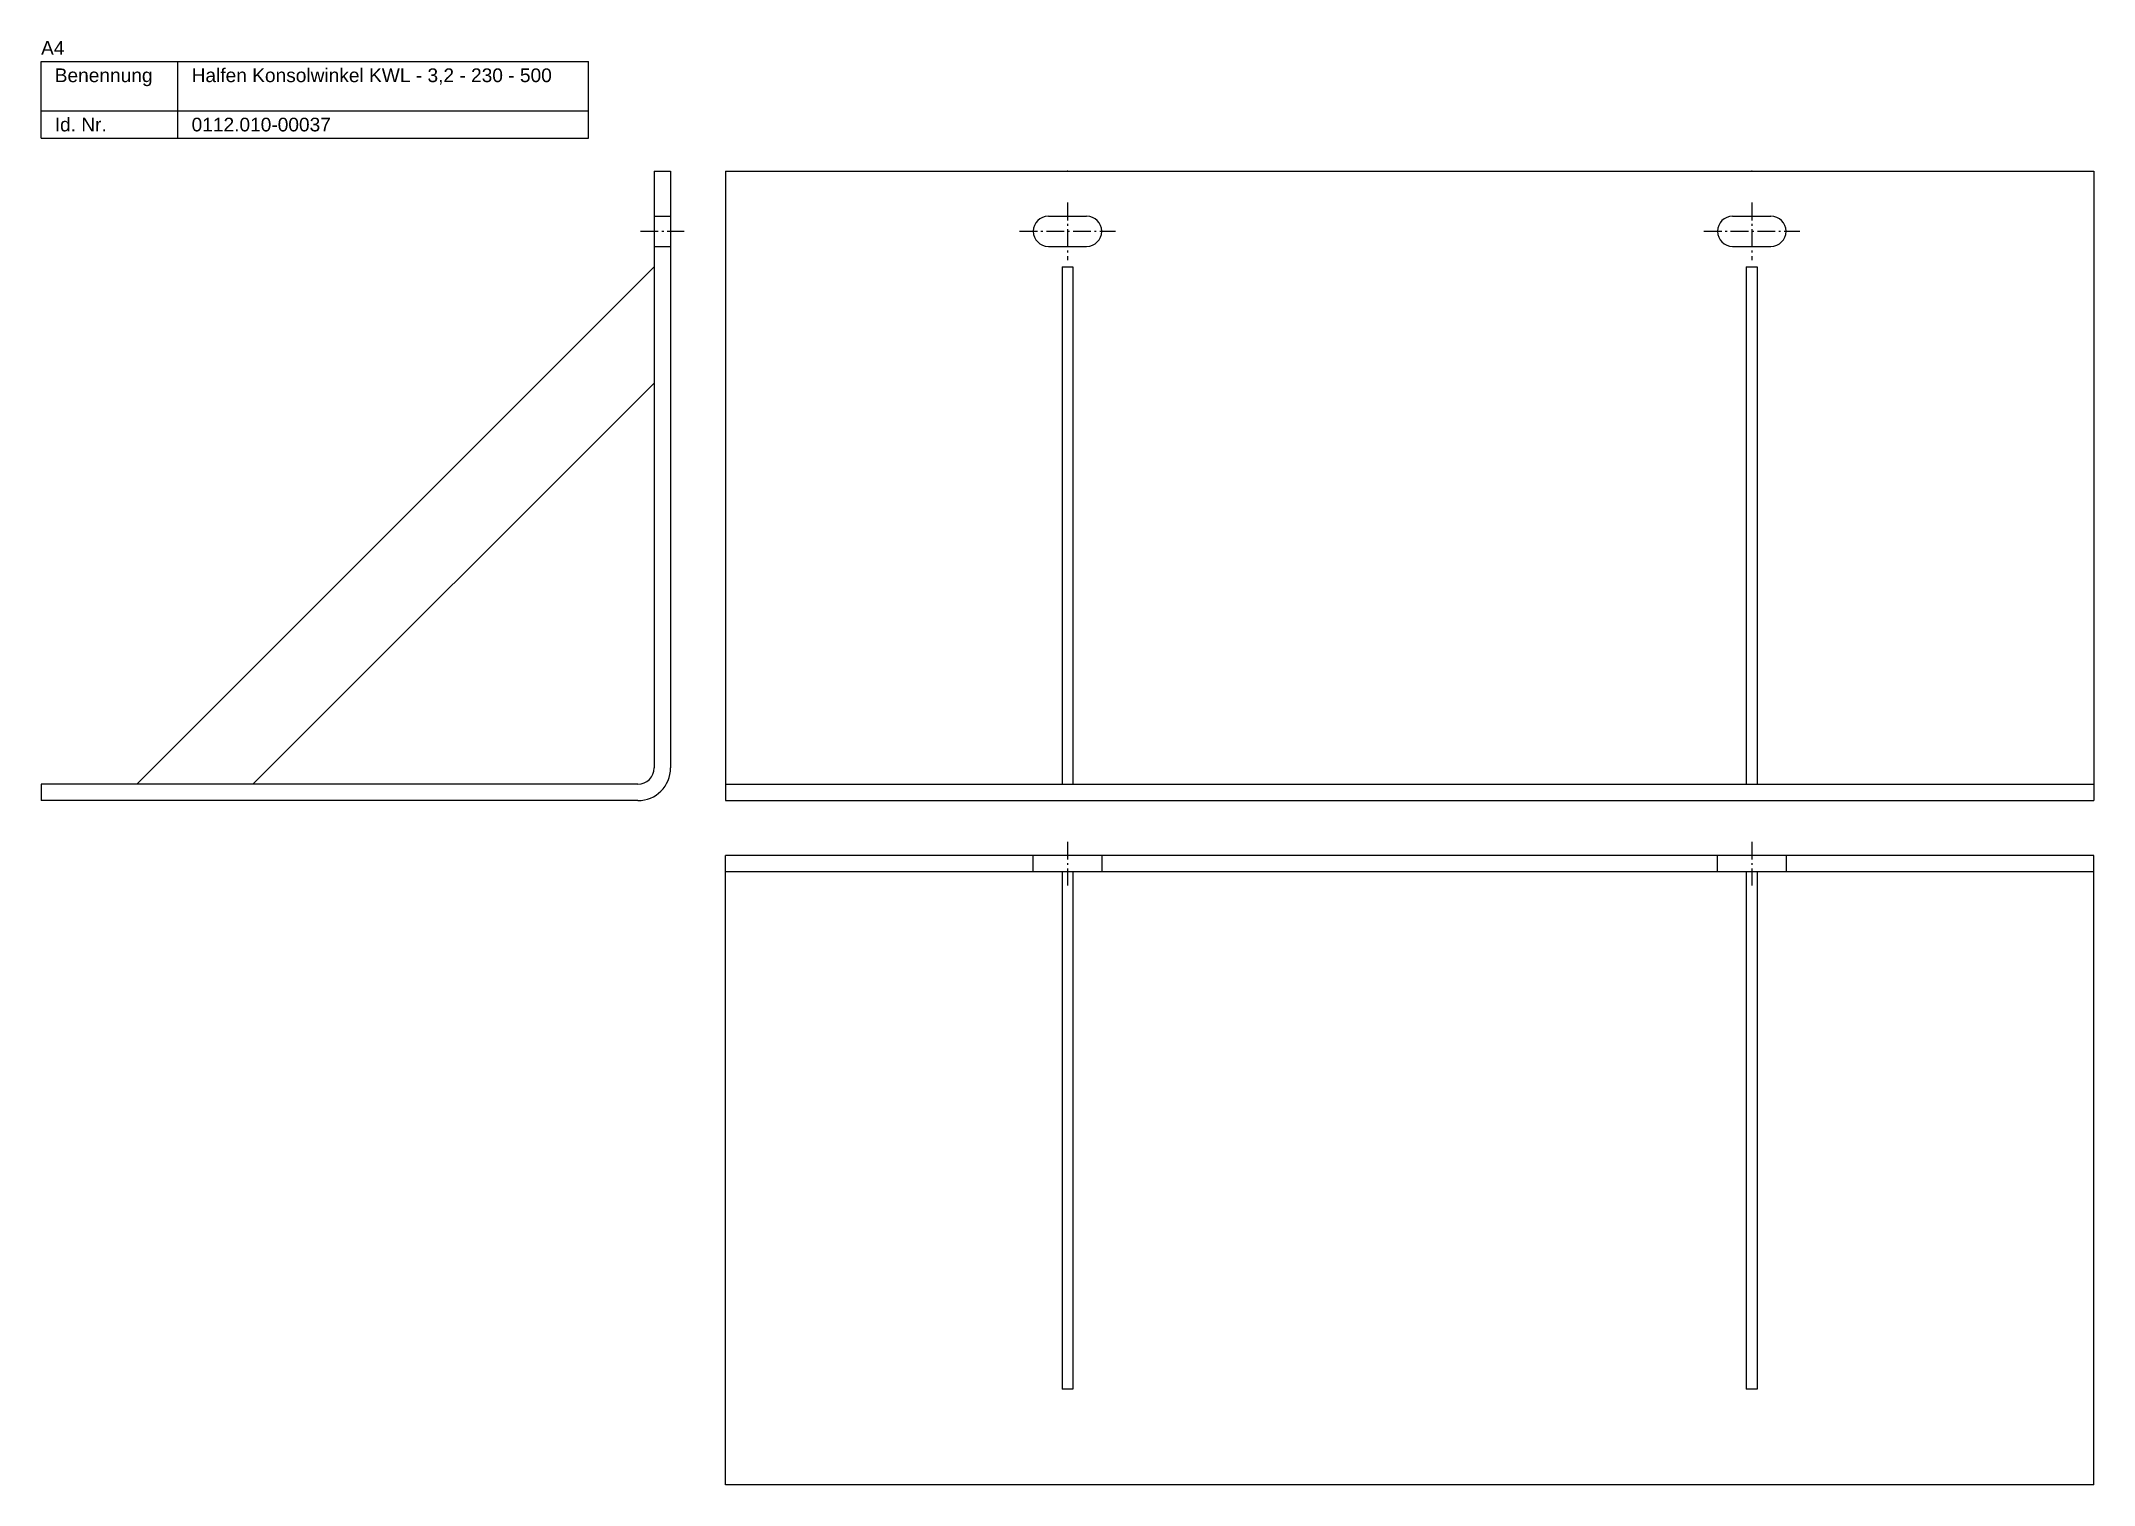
# Model space of a CAD drawing. Header units: millimetres. Extents: x 3683 to 6843, y -2519 to 868.
# Drawn here: x 3683 to 4433, y -1909 to -1382 of the extents above; entities that cross this region are included whole.
import ezdxf

# ---------------------------------------------------------------- set-up
doc = ezdxf.new("R2010")
doc.units = ezdxf.units.MM
doc.linetypes.add('MITTELLINIE', pattern=[0.977, 0.65, -0.13, 0.067, -0.13])
doc.linetypes.add('VERDECKT', pattern=[9.525, 6.35, -3.175])
doc.layers.add('HALFEN-KONSOLANKER', color=2, linetype='CONTINUOUS')
doc.styles.add('ARIAL50', font='ARIAL.TTF', dxfattribs={"height": 5})

msp = doc.modelspace()

# ---------------------------------------------------------------- texts
at = {"layer": 'HALFEN-KONSOLANKER', "style": 'ARIAL50'}
for s, p in [('A4', (3683.13, -1386.73)), ('Benennung', (3688.13, -1396.73)), ('Halfen Konsolwinkel KWL - 3,2 - 230 - 500', (3738.13, -1396.73)), ('Id. Nr.', (3688.13, -1414.73)), ('0112.010-00037', (3738.13, -1414.73))]:
    msp.add_text(s, height=5, dxfattribs=at).set_placement(p)

# ---------------------------------------------------------------- linework, layer by layer
at = {"layer": 'HALFEN-KONSOLANKER'}
for p, q in [((3683.13, -1389.23), (3883.13, -1389.23)), ((3683.13, -1417.23), (3683.13, -1389.23)), ((3733.13, -1417.23), (3733.13, -1389.23)), ((3883.13, -1417.23), (3883.13, -1389.23)), ((3683.13, -1407.23), (3883.13, -1407.23)), ((3683.13, -1417.23), (3883.13, -1417.23)), ((3907.13, -1429.23), (3907.13, -1647.23)), ((3907.13, -1429.23), (3913.13, -1429.23)), ((3913.13, -1429.23), (3913.13, -1647.23)), ((3933.13, -1429.23), (4433.13, -1429.23)), ((3933.13, -1429.23), (3933.13, -1659.23)), ((4433.13, -1429.23), (4433.13, -1659.23)), ((4051.13, -1445.73), (4065.13, -1445.73)), ((4301.13, -1445.73), (4315.13, -1445.73)), ((4051.13, -1456.73), (4065.13, -1456.73)), ((4301.13, -1456.73), (4315.13, -1456.73)), ((3907.13, -1464.23), (3718.13, -1653.23)), ((4056.13, -1464.23), (4056.13, -1653.23)), ((4056.13, -1464.23), (4060.13, -1464.23)), ((4060.13, -1464.23), (4060.13, -1653.23)), ((4306.13, -1464.23), (4306.13, -1653.23)), ((4306.13, -1464.23), (4310.13, -1464.23)), ((4310.13, -1464.23), (4310.13, -1653.23)), ((3907.13, -1506.65), (3760.56, -1653.23)), ((3901.13, -1653.23), (3683.13, -1653.23)), ((3683.13, -1653.23), (3683.13, -1659.23)), ((3933.13, -1653.23), (4433.13, -1653.23)), ((3901.13, -1659.23), (3683.13, -1659.23)), ((3933.13, -1659.23), (4433.13, -1659.23)), ((4433.13, -1679.23), (3933.13, -1679.23)), ((3933.13, -1909.23), (3933.13, -1679.23)), ((4433.13, -1909.23), (4433.13, -1679.23)), ((4433.13, -1685.23), (3933.13, -1685.23)), ((4056.13, -1685.23), (4056.13, -1874.23)), ((4060.13, -1685.23), (4060.13, -1874.23)), ((4306.13, -1685.23), (4306.13, -1874.23)), ((4310.13, -1685.23), (4310.13, -1874.23)), ((4060.13, -1874.23), (4056.13, -1874.23)), ((4310.13, -1874.23), (4306.13, -1874.23)), ((4433.13, -1909.23), (3933.13, -1909.23))]:
    msp.add_line(p, q, dxfattribs=at)
at = {"layer": 'HALFEN-KONSOLANKER', "color": 1, "linetype": 'VERDECKT'}
for p, q in [((3907.13, -1445.73), (3913.13, -1445.73)), ((3907.13, -1456.73), (3913.13, -1456.73)), ((4045.63, -1685.23), (4045.63, -1679.23)), ((4070.63, -1679.23), (4070.63, -1685.23)), ((4295.63, -1685.23), (4295.63, -1679.23)), ((4320.63, -1679.23), (4320.63, -1685.23))]:
    msp.add_line(p, q, dxfattribs=at)
at = {"layer": 'HALFEN-KONSOLANKER', "color": 1, "linetype": 'MITTELLINIE', "ltscale": 10}
for p, q in [((4058.13, -1440.73), (4058.13, -1461.73)), ((4308.13, -1440.73), (4308.13, -1461.73)), ((3902.13, -1451.23), (3918.13, -1451.23)), ((4040.63, -1451.23), (4075.63, -1451.23)), ((4290.63, -1451.23), (4325.63, -1451.23)), ((4058.13, -1674.23), (4058.13, -1690.23)), ((4308.13, -1674.23), (4308.13, -1690.23))]:
    msp.add_line(p, q, dxfattribs=at)
at = {"layer": 'HALFEN-KONSOLANKER'}
for centre, radius, start, end in [((4051.13, -1451.23), 5.5, 90, 270), ((4065.13, -1451.23), 5.5, 270, 90), ((4301.13, -1451.23), 5.5, 90, 270), ((4315.13, -1451.23), 5.5, 270, 90), ((3901.13, -1647.23), 6, 270, 0), ((3901.13, -1647.23), 12, 270, 0)]:
    msp.add_arc(centre, radius, start, end, dxfattribs=at)
for p in [(4058.13, -1429.23), (4058.13, -1429.23), (4308.13, -1429.23), (4308.13, -1429.23)]:
    msp.add_point(p, dxfattribs=at)

msp.set_redraw_order([(e.dxf.handle, doc.entitydb.next_handle()) for e in msp.query("TEXT MTEXT ATTDEF DIMENSION ARC_DIMENSION")])  # texts and dimensions are drawn at this point

doc.saveas('drawing.dxf')
